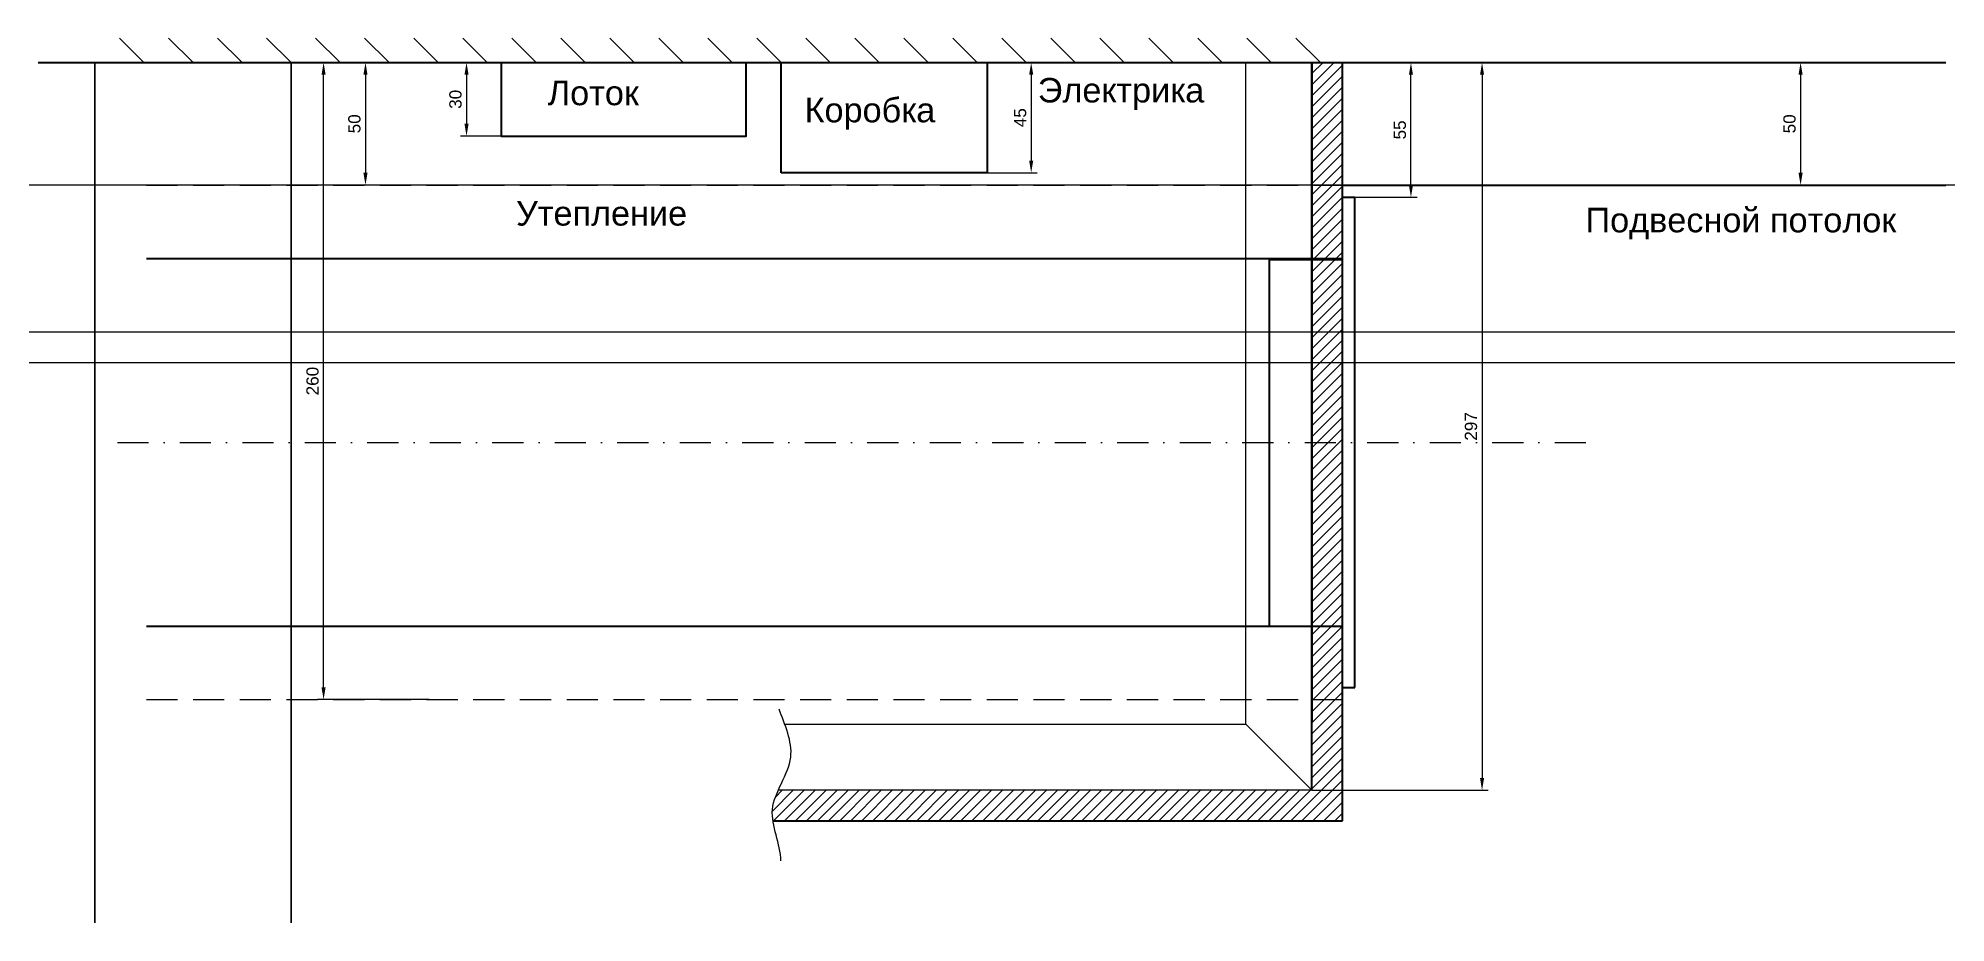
# Model space of a CAD drawing. Header units: millimetres. Extents: x -2730 to 1932, y -1098 to 281.
# Drawn here: x 19 to 798, y -137 to 224 of the extents above; entities that cross this region are included whole.
import ezdxf

# ---------------------------------------------------------------- set-up
doc = ezdxf.new("R2010")
doc.units = ezdxf.units.MM
doc.linetypes.add('DASHDOT', pattern=[25.4, 12.7, -6.35, 0, -6.35])
doc.linetypes.add('DASHED', pattern=[19.05, 12.7, -6.35])
doc.styles.get("Standard").update_dxf_attribs({"font": 'arial.ttf'})
doc.dimstyles.new('ISO-25', dxfattribs={"dimtxt": 2.5, "dimasz": 2.5, "dimexe": 1.25, "dimexo": 0.625, "dimtad": 1, "dimtxsty": 'Standard', "dimcen": 2.5, "dimadec": 0, "dimazin": 0, "dimtfac": 1, "dimtmove": 0, "dimatfit": 3, "dimfxl": 1, "dimarcsym": 0})

msp = doc.modelspace()

# ---------------------------------------------------------------- texts
for s, p in [('Лоток', (227.136, 196.384)), ('Электрика', (427.121, 197.501)), ('Коробка', (331.959, 189.404)), ('Утепление', (214.222, 147.246)), ('Подвесной потолок', (650.609, 144.503))]:
    msp.add_text(s, height=10).set_placement(p)

# ---------------------------------------------------------------- blocks, each defined once
blk = doc.blocks.new('*D1')
at = {"color": 0, "lineweight": -2}
for p, q in [((165.97, 213.79), (150.29, 213.79)), ((152.79, 208.79), (152.79, 168.79)), ((165.97, 163.79), (150.29, 163.79))]:
    blk.add_line(p, q, dxfattribs=at)
at = {"color": 0}
for points in [[(153.62, 208.79), (151.95, 208.79), (152.79, 213.79)], [(151.95, 168.79), (153.62, 168.79), (152.79, 163.79)]]:
    blk.add_solid(points, dxfattribs=at)
at = {"layer": 'Defpoints', "color": 0}
for p in [(165.97, 213.79), (152.79, 163.79), (165.97, 163.79)]:
    blk.add_point(p, dxfattribs=at)
at = {"color": 0, "insert": (148.29, 188.79), "char_height": 5, "attachment_point": 5, "rotation": 90}
blk.add_mtext('50', dxfattribs=at)
blk = doc.blocks.new('*D2')
at = {"color": 0, "lineweight": -2}
for p, q in [((551.49, 213.79), (581.88, 213.79)), ((579.38, 163.79), (579.38, 208.79)), ((551.49, 158.79), (581.88, 158.79))]:
    blk.add_line(p, q, dxfattribs=at)
at = {"color": 0}
for points in [[(580.21, 208.79), (578.55, 208.79), (579.38, 213.79)], [(578.55, 163.79), (580.21, 163.79), (579.38, 158.79)]]:
    blk.add_solid(points, dxfattribs=at)
at = {"layer": 'Defpoints', "color": 0}
for p in [(551.49, 213.79), (579.38, 213.79), (551.49, 158.79)]:
    blk.add_point(p, dxfattribs=at)
at = {"color": 0, "insert": (574.88, 186.29), "char_height": 5, "attachment_point": 5, "rotation": 90}
blk.add_mtext('55', dxfattribs=at)
blk = doc.blocks.new('*D3')
at = {"color": 0, "lineweight": -2}
for p, q in [((406.42, 213.79), (426.92, 213.79)), ((424.42, 208.79), (424.42, 173.79)), ((406.42, 168.79), (426.92, 168.79))]:
    blk.add_line(p, q, dxfattribs=at)
at = {"color": 0}
for points in [[(425.26, 208.79), (423.59, 208.79), (424.42, 213.79)], [(423.59, 173.79), (425.26, 173.79), (424.42, 168.79)]]:
    blk.add_solid(points, dxfattribs=at)
at = {"layer": 'Defpoints', "color": 0}
for p in [(406.42, 213.79), (406.42, 168.79), (424.42, 168.79)]:
    blk.add_point(p, dxfattribs=at)
at = {"color": 0, "insert": (419.92, 191.29), "char_height": 5, "attachment_point": 5, "rotation": 90}
blk.add_mtext('45', dxfattribs=at)
blk = doc.blocks.new('*D5')
at = {"color": 0, "lineweight": -2}
for p, q in [((208.12, 213.79), (191.52, 213.79)), ((194.02, 208.79), (194.02, 188.79)), ((208.12, 183.79), (191.52, 183.79))]:
    blk.add_line(p, q, dxfattribs=at)
at = {"color": 0}
for points in [[(194.86, 208.79), (193.19, 208.79), (194.02, 213.79)], [(193.19, 188.79), (194.86, 188.79), (194.02, 183.79)]]:
    blk.add_solid(points, dxfattribs=at)
at = {"layer": 'Defpoints', "color": 0}
for p in [(208.12, 213.79), (194.02, 183.79), (208.12, 183.79)]:
    blk.add_point(p, dxfattribs=at)
at = {"color": 0, "insert": (189.52, 198.79), "char_height": 5, "attachment_point": 5, "rotation": 90}
blk.add_mtext('30', dxfattribs=at)
blk = doc.blocks.new('*D6')
at = {"color": 0, "lineweight": -2}
for p, q in [((797.64, 213.79), (735.87, 213.79)), ((738.37, 208.79), (738.37, 168.79)), ((797.64, 163.79), (735.87, 163.79))]:
    blk.add_line(p, q, dxfattribs=at)
at = {"color": 0}
for points in [[(739.2, 208.79), (737.54, 208.79), (738.37, 213.79)], [(737.54, 168.79), (739.2, 168.79), (738.37, 163.79)]]:
    blk.add_solid(points, dxfattribs=at)
at = {"layer": 'Defpoints', "color": 0}
for p in [(797.64, 213.79), (738.37, 163.79), (797.64, 163.79)]:
    blk.add_point(p, dxfattribs=at)
at = {"color": 0, "insert": (733.87, 188.79), "char_height": 5, "attachment_point": 5, "rotation": 90}
blk.add_mtext('50', dxfattribs=at)
blk = doc.blocks.new('*D10')
at = {"color": 0, "lineweight": -2}
for p, q in [((122.42, 213.79), (138.2, 213.79)), ((135.7, -41.21), (135.7, 208.79)), ((178.78, -46.21), (133.2, -46.21))]:
    blk.add_line(p, q, dxfattribs=at)
at = {"color": 0}
for points in [[(136.53, 208.79), (134.86, 208.79), (135.7, 213.79)], [(134.86, -41.21), (136.53, -41.21), (135.7, -46.21)]]:
    blk.add_solid(points, dxfattribs=at)
at = {"layer": 'Defpoints', "color": 0}
for p in [(122.42, 213.79), (135.7, 213.79), (178.78, -46.21)]:
    blk.add_point(p, dxfattribs=at)
at = {"color": 0, "insert": (131.2, 83.79), "char_height": 5, "attachment_point": 5, "rotation": 90}
blk.add_mtext('260', dxfattribs=at)
blk = doc.blocks.new('*D22')
at = {"color": 0, "lineweight": -2}
for p, q in [((538.99, 213.79), (610.9, 213.79)), ((608.4, 208.79), (608.4, -78.21)), ((538.99, -83.21), (610.9, -83.21))]:
    blk.add_line(p, q, dxfattribs=at)
at = {"color": 0}
for points in [[(609.23, 208.79), (607.57, 208.79), (608.4, 213.79)], [(607.57, -78.21), (609.23, -78.21), (608.4, -83.21)]]:
    blk.add_solid(points, dxfattribs=at)
at = {"layer": 'Defpoints', "color": 0}
for p in [(538.99, 213.79), (538.99, -83.21), (608.4, -83.21)]:
    blk.add_point(p, dxfattribs=at)
at = {"color": 0, "insert": (603.9, 65.29), "char_height": 5, "attachment_point": 5, "rotation": 90}
blk.add_mtext('297', dxfattribs=at)

# ---------------------------------------------------------------- dimensions: what is measured, and where the dimension line sits
dim = msp.add_linear_dim(base=(135.696, 213.793), p1=(178.778, -46.207), p2=(122.415, 213.793), angle=90, dimstyle='ISO-25', override={"dimtxt": 5, "dimasz": 5, "dimexe": 2.5, "dimexo": 0, "dimgap": 2})
dim.commit()
dim.dimension.update_dxf_attribs({"geometry": '*D10', "text_midpoint": (135.696, 83.793), "dimtype": 160})
for base, p1, p2, override, picture, middle in [((152.786, 163.793), (165.969, 213.793), (165.969, 163.793), {"dimtxt": 5, "dimasz": 5, "dimexe": 2.5, "dimexo": 0, "dimgap": 2, "dimlfac": 1}, '*D1', (148.286, 188.793)), ((194.023, 183.793), (208.125, 213.793), (208.125, 183.793), {"dimtxt": 5, "dimasz": 5, "dimexe": 2.5, "dimexo": 0, "dimgap": 2}, '*D5', (189.523, 198.793)), ((424.422, 168.793), (406.415, 213.793), (406.415, 168.793), {"dimtxt": 5, "dimasz": 5, "dimexe": 2.5, "dimexo": 0, "dimgap": 2}, '*D3', (419.922, 191.293)), ((608.399, -83.207), (538.989, 213.793), (538.989, -83.207), {"dimtxt": 5, "dimasz": 5, "dimexe": 2.5, "dimexo": 0, "dimgap": 2}, '*D22', (603.899, 65.293)), ((579.379, 213.793), (551.489, 158.793), (551.489, 213.793), {"dimtxt": 5, "dimasz": 5, "dimexe": 2.5, "dimexo": 0, "dimgap": 2}, '*D2', (574.879, 186.293)), ((738.37, 163.793), (797.643, 213.793), (797.643, 163.793), {"dimtxt": 5, "dimasz": 5, "dimexe": 2.5, "dimexo": 0, "dimgap": 2}, '*D6', (733.87, 188.793))]:
    dim = msp.add_linear_dim(base=base, p1=p1, p2=p2, angle=90, dimstyle='ISO-25', override=override)
    dim.commit()
    dim.dimension.update_dxf_attribs({"geometry": picture, "text_midpoint": middle})

# ---------------------------------------------------------------- hatches: boundary and pattern name
h = msp.add_hatch()
h.set_pattern_fill('ANSI31', color=252, style=0)
h.set_pattern_definition([(45, (82.777, 0), (-2.245064, 2.245064), [])])
edge = h.paths.add_edge_path()
edge.add_line((551.489, -95.707), (551.489, -46.207))
edge.add_line((551.489, -46.207), (538.989, -46.207))
edge.add_line((538.989, -46.207), (538.989, -83.207))
edge.add_line((538.989, -83.207), (321.218, -83.207))
edge.add_spline(control_points=[(321.218, -83.207), (320.067, -85.798), (318.56, -89.909), (318.82, -94.141), (319.052, -95.707)], knot_values=[16.4603054, 16.4603054, 16.4603054, 16.4603054, 24.7561295, 29.5681308, 29.5681308, 29.5681308, 29.5681308], degree=3, periodic=0)
edge.add_line((319.052, -95.707), (551.489, -95.707))
h.paths.add_polyline_path([(551.489, -46.207), (551.489, -16.207), (538.989, -16.207), (538.989, -46.207)])
h.paths.add_polyline_path([(551.489, -16.207), (551.489, 58.793), (538.989, 58.793), (538.989, -16.207)])
h.paths.add_polyline_path([(551.489, 58.793), (551.489, 91.293), (538.989, 91.293), (538.989, 58.793)])
h.paths.add_polyline_path([(551.489, 91.293), (551.489, 103.793), (538.989, 103.793), (538.989, 91.293)])
h.paths.add_polyline_path([(551.489, 103.793), (551.489, 133.423), (538.989, 133.423), (538.989, 103.793)])
h.paths.add_polyline_path([(551.489, 133.793), (551.489, 163.793), (538.989, 163.793), (538.989, 133.793)])
h.paths.add_polyline_path([(551.489, 163.793), (551.489, 213.793), (538.989, 213.793), (538.989, 163.793)])

# ---------------------------------------------------------------- linework, layer by layer
for p, q in [((52.458, 223.75), (62.415, 213.793)), ((72.458, 223.75), (82.415, 213.793)), ((92.458, 223.75), (102.415, 213.793)), ((112.458, 223.75), (122.415, 213.793)), ((132.458, 223.75), (142.415, 213.793)), ((152.458, 223.75), (162.415, 213.793)), ((172.458, 223.75), (182.415, 213.793)), ((192.458, 223.75), (202.415, 213.793)), ((212.458, 223.75), (222.415, 213.793)), ((232.458, 223.75), (242.415, 213.793)), ((252.458, 223.75), (262.415, 213.793)), ((272.458, 223.75), (282.415, 213.793)), ((292.458, 223.75), (302.415, 213.793)), ((312.458, 223.75), (322.415, 213.793)), ((332.458, 223.75), (342.415, 213.793)), ((352.458, 223.75), (362.415, 213.793)), ((372.458, 223.75), (382.415, 213.793)), ((392.458, 223.75), (402.415, 213.793)), ((412.458, 223.75), (422.415, 213.793)), ((432.458, 223.75), (442.415, 213.793)), ((452.458, 223.75), (462.415, 213.793)), ((472.458, 223.75), (482.415, 213.793)), ((492.458, 223.75), (502.415, 213.793)), ((512.458, 223.75), (522.415, 213.793)), ((532.458, 223.75), (542.415, 213.793))]:
    msp.add_line(p, q)
at = {"lineweight": 40}
for p, q in [((19.231, 213.793), (797.643, 213.793)), ((538.989, 213.793), (538.989, -55.467)), ((551.489, 163.793), (797.643, 163.793)), ((551.489, -41.207), (551.489, 158.793)), ((551.489, 158.793), (556.489, 158.793)), ((556.489, -41.207), (556.489, 158.793)), ((63.438, 133.793), (551.489, 133.793)), ((521.695, -15.837), (521.695, 133.423)), ((521.695, 133.423), (551.489, 133.423)), ((63.438, -16.207), (551.489, -16.207)), ((551.489, -41.207), (556.489, -41.207))]:
    msp.add_line(p, q, dxfattribs=at)
at = {"color": 252, "lineweight": 40}
for p, q in [((538.989, -83.207), (538.989, 213.793)), ((538.989, 213.793), (551.489, 213.793)), ((551.489, -95.707), (551.489, 213.793)), ((319.052, -95.707), (551.489, -95.707))]:
    msp.add_line(p, q, dxfattribs=at)
at = {"linetype": 'DASHED'}
for p, q in [((63.438, 163.793), (551.489, 163.793)), ((63.438, -46.207), (551.489, -46.207))]:
    msp.add_line(p, q, dxfattribs=at)
at = {"linetype": 'DASHDOT'}
msp.add_line((51.549, 58.793), (654.268, 58.793), dxfattribs=at)
at = {"color": 1}
msp.add_line((538.989, -83.207), (511.989, -56.207), dxfattribs=at)
for points in [[(42.415, 213.793), (42.415, -137.306), (42.415, -137.306), (42.415, 213.793)], [(122.415, 213.793), (122.415, -137.306), (122.415, -137.306), (122.415, 213.793)]]:
    msp.add_lwpolyline(points, close=True)
at = {"lineweight": 40}
msp.add_lwpolyline([(208.125, 213.793), (208.125, 183.793), (308.125, 183.793), (308.125, 213.793)], dxfattribs=at)
at = {"color": 1}
msp.add_lwpolyline([(323.85, -56.207), (511.989, -56.207), (511.989, 213.793), (538.989, 213.793), (538.989, -83.207), (321.218, -83.207)], dxfattribs=at)
at = {"lineweight": 40}
msp.add_lwpolyline([(322.415, 168.793), (322.415, 213.793), (406.415, 213.793), (406.415, 168.793)], close=True, dxfattribs=at)
at = {"start_tangent": (0, 1), "end_tangent": (-0.3317354, 0.9433725)}
msp.add_spline([(322.255, -112.051), (318.867, -91.05), (326.319, -69.711), (321.577, -50.065)], degree=3, dxfattribs=at)
at = {"layer": 'Defpoints', "color": 2}
for p in [(-1127.367, 163.793), (-1112.162, 103.793), (-1112.162, 91.293)]:
    msp.add_xline(p, (-1, 0), dxfattribs=at)

msp.set_redraw_order([(e.dxf.handle, doc.entitydb.next_handle()) for e in msp.query("TEXT MTEXT ATTDEF DIMENSION ARC_DIMENSION")])  # texts and dimensions are drawn at this point

doc.saveas('drawing.dxf')
